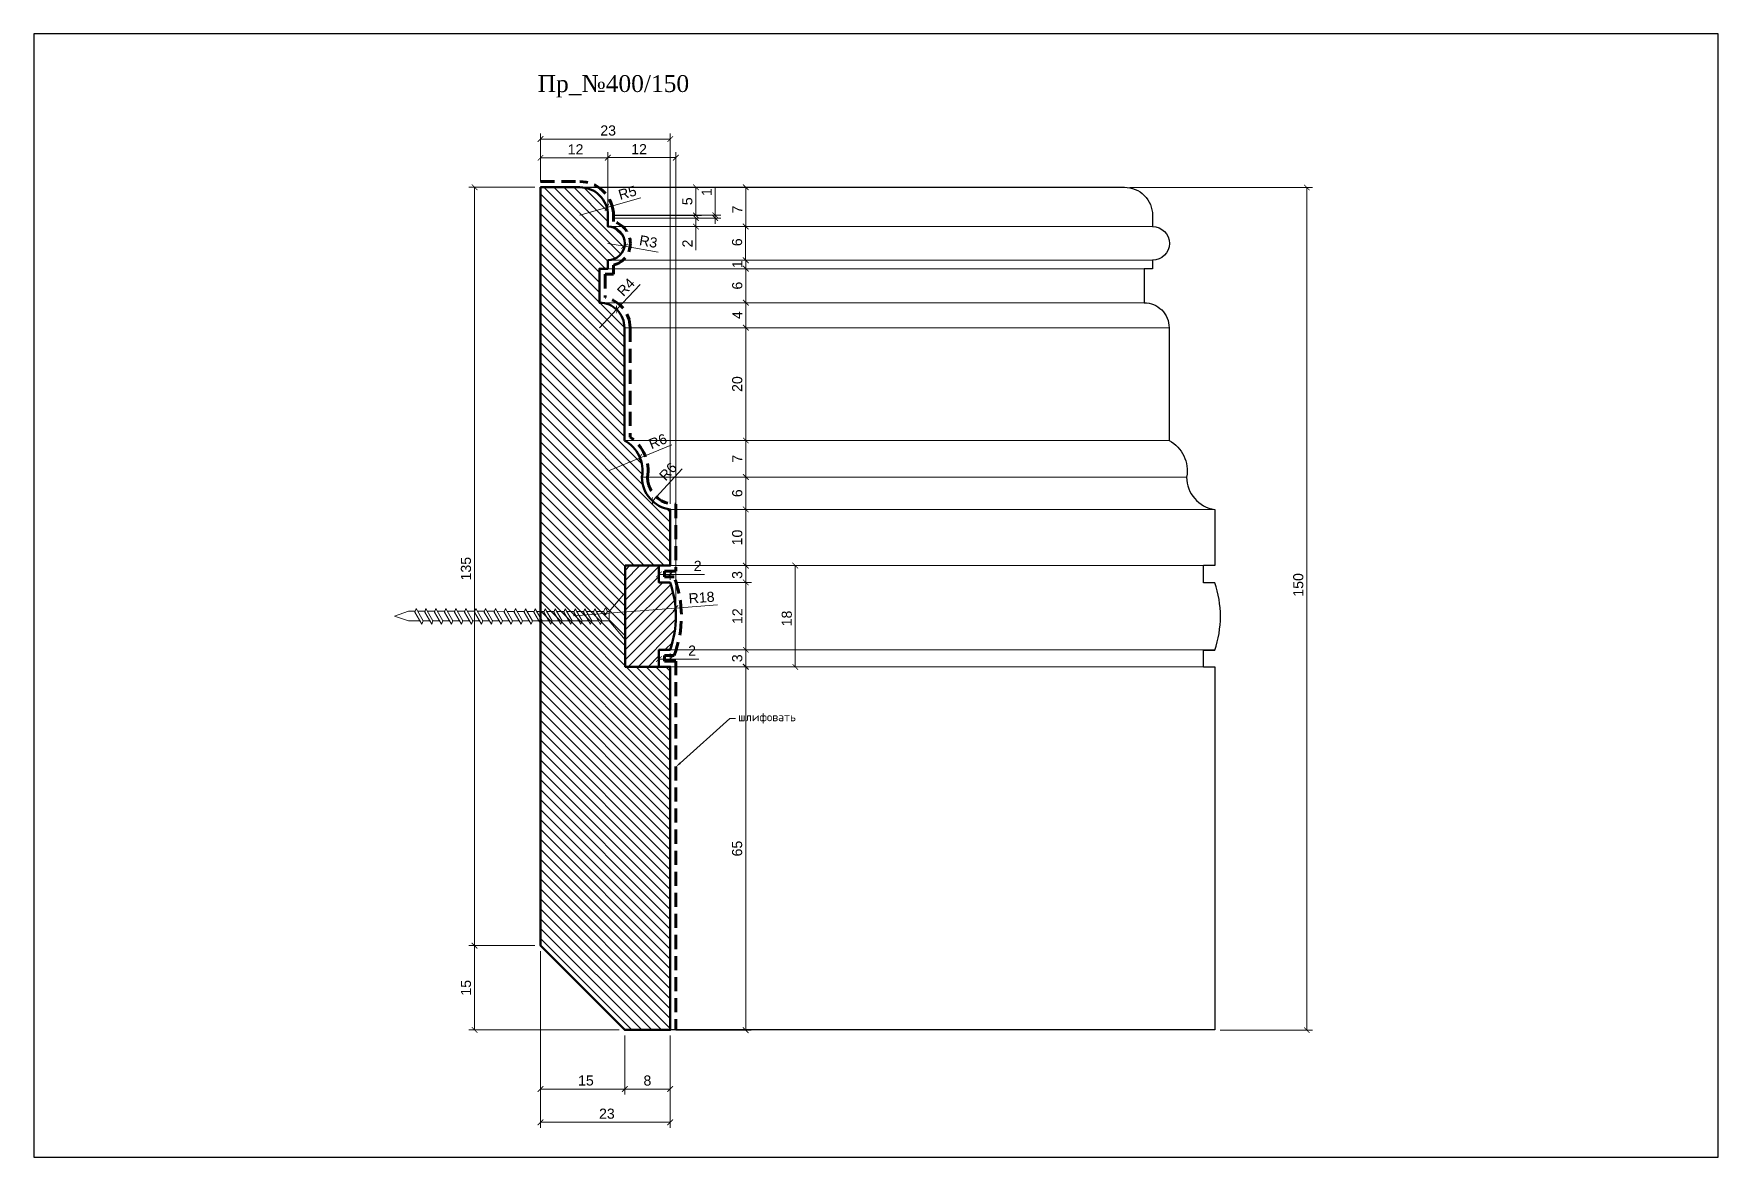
# Model space of a CAD drawing. Header units: inches. Extents: x 227 to 527, y 5081 to 5281.
import ezdxf
from ezdxf import colors
from ezdxf.entities.mleader import LeaderData, LeaderLine
from ezdxf.math import Vec2, Vec3

# ---------------------------------------------------------------- set-up
doc = ezdxf.new("R2010")
doc.units = ezdxf.units.IN
doc.header["$MEASUREMENT"] = 0
doc.linetypes.add('HIDDEN', pattern=[0.375, 0.25, -0.125])
doc.layers.add('Ferramenta', color=252, linetype='Continuous')
doc.layers.add('размеры в модели', color=7, linetype='Continuous')
doc.layers.add('Outside panel', color=7, linetype='Continuous', lineweight=18, true_color=0x7f5e57)
for name, color, linetype, lineweight in [('линия 15', 7, 'Continuous', 15), ('линия 50', 1, 'Continuous', 140), ('служебный слой РАЗМЕРЫ', 7, 'Continuous', 9)]:
    doc.layers.add(name, color=color, linetype=linetype, lineweight=lineweight)
doc.styles.add('ELECT', font='times.ttf')
doc.styles.get("Standard").update_dxf_attribs({"font": 'arial.ttf'})
doc.styles.add('ЕСКД профили текст', font='isocpeur.ttf')
doc.dimstyles.new('M_1', dxfattribs={"dimtxt": 1.8, "dimasz": 1, "dimexe": 1, "dimexo": 1, "dimgap": 0.6, "dimtad": 1, "dimdec": 0, "dimdsep": 46, "dimtxsty": 'Standard', "dimblk": 'ARCHTICK', "dimcen": -5, "dimclrd": 7, "dimclre": 7, "dimclrt": 7, "dimadec": 0, "dimazin": 0, "dimtfac": 1, "dimtdec": 0, "dimtmove": 0, "dimatfit": 3, "dimfxl": 1, "dimtolj": 1, "dimtzin": 0, "dimlwd": 5, "dimlwe": 5, "dimarcsym": 0})

msp = doc.modelspace()

# ---------------------------------------------------------------- texts
at = {"color": 7, "ltscale": 1000, "style": 'ELECT'}
msp.add_text('Пр_№400/150', height=3, dxfattribs=at).set_placement((317.23, 5270.85))

# ---------------------------------------------------------------- blocks, each defined once
blk = doc.blocks.new('_ArchTick')
at = {"color": 0, "linetype": 'ByBlock', "const_width": 0.15}
blk.add_lwpolyline([(-0.5, -0.5), (0.5, 0.5)], dxfattribs=at)
blk = doc.blocks.new('*D36')
at = {"layer": 'Defpoints', "color": 0, "ltscale": 1000, "transparency": 16777216}
for p in [(341.84, 5259.17), (329.74, 5246.9), (341.84, 5177.55)]:
    blk.add_point(p, dxfattribs=at)
at = {"layer": 'линия 15', "color": 7, "lineweight": 5, "ltscale": 1000, "transparency": 16777216}
for p, q in [((329.74, 5247.9), (329.74, 5260.17)), ((329.74, 5259.17), (341.84, 5259.17)), ((341.84, 5178.55), (341.84, 5260.17))]:
    blk.add_line(p, q, dxfattribs=at)
at = {"layer": 'линия 15', "color": 7, "lineweight": 5, "ltscale": 1000, "transparency": 16777216, "rotation": 180}
blk.add_blockref('_ArchTick', (329.74, 5259.17), dxfattribs=at)
at = {"layer": 'линия 15', "color": 7, "lineweight": 5, "ltscale": 1000, "transparency": 16777216}
blk.add_blockref('_ArchTick', (341.84, 5259.17), dxfattribs=at)
at = {"layer": 'линия 15', "color": 7, "ltscale": 1000, "transparency": 16777216, "insert": (335.29, 5260.67), "char_height": 1.8, "attachment_point": 5}
blk.add_mtext('\\A1;12', dxfattribs=at)
blk = doc.blocks.new('*D35')
at = {"layer": 'Defpoints', "color": 0, "ltscale": 1000, "transparency": 16777216}
for p in [(340.84, 5262.47), (317.74, 5253.9), (340.84, 5196.55)]:
    blk.add_point(p, dxfattribs=at)
at = {"layer": 'линия 15', "color": 7, "lineweight": 5, "ltscale": 1000, "transparency": 16777216}
for p, q in [((317.74, 5254.9), (317.74, 5263.47)), ((317.74, 5262.47), (340.84, 5262.47)), ((340.84, 5197.55), (340.84, 5263.47))]:
    blk.add_line(p, q, dxfattribs=at)
at = {"layer": 'линия 15', "color": 7, "lineweight": 5, "ltscale": 1000, "transparency": 16777216, "rotation": 180}
blk.add_blockref('_ArchTick', (317.74, 5262.47), dxfattribs=at)
at = {"layer": 'линия 15', "color": 7, "lineweight": 5, "ltscale": 1000, "transparency": 16777216}
blk.add_blockref('_ArchTick', (340.84, 5262.47), dxfattribs=at)
at = {"layer": 'линия 15', "color": 7, "ltscale": 1000, "transparency": 16777216, "insert": (329.79, 5263.99), "char_height": 1.8, "attachment_point": 5}
blk.add_mtext('\\A1;23', dxfattribs=at)
blk = doc.blocks.new('*D34')
at = {"layer": 'Defpoints', "color": 0, "ltscale": 1000, "transparency": 16777216}
for p in [(329.74, 5259.14), (317.74, 5253.9), (329.74, 5246.9)]:
    blk.add_point(p, dxfattribs=at)
at = {"layer": 'размеры в модели', "color": 7, "lineweight": 5, "ltscale": 1000, "transparency": 16777216}
for p, q in [((317.74, 5254.9), (317.74, 5260.14)), ((317.74, 5259.14), (329.74, 5259.14)), ((329.74, 5247.9), (329.74, 5260.14))]:
    blk.add_line(p, q, dxfattribs=at)
at = {"layer": 'размеры в модели', "color": 7, "lineweight": 5, "ltscale": 1000, "transparency": 16777216, "rotation": 180}
blk.add_blockref('_ArchTick', (317.74, 5259.14), dxfattribs=at)
at = {"layer": 'размеры в модели', "color": 7, "lineweight": 5, "ltscale": 1000, "transparency": 16777216}
blk.add_blockref('_ArchTick', (329.74, 5259.14), dxfattribs=at)
at = {"layer": 'размеры в модели', "color": 7, "ltscale": 1000, "transparency": 16777216, "insert": (323.98, 5260.65), "char_height": 1.8, "attachment_point": 5}
blk.add_mtext('\\A1;12', dxfattribs=at)
blk = doc.blocks.new('*D33')
at = {"layer": 'Defpoints', "color": 0, "ltscale": 1000, "transparency": 16777216}
for p in [(340.82, 5171.55), (340.84, 5168.55), (354.3, 5168.55)]:
    blk.add_point(p, dxfattribs=at)
at = {"layer": 'размеры в модели', "color": 7, "lineweight": 5, "ltscale": 1000, "transparency": 16777216}
for p, q in [((341.82, 5171.55), (355.3, 5171.55)), ((354.3, 5171.55), (354.3, 5168.55)), ((341.84, 5168.55), (355.3, 5168.55))]:
    blk.add_line(p, q, dxfattribs=at)
for p, rotation in [((354.3, 5171.55), 90), ((354.3, 5168.55), 270)]:
    blk.add_blockref('_ArchTick', p, dxfattribs=dict(at, rotation=rotation))
at = {"layer": 'размеры в модели', "color": 7, "ltscale": 1000, "transparency": 16777216, "insert": (352.78, 5170.05), "char_height": 1.8, "attachment_point": 5, "rotation": 90}
blk.add_mtext('\\A1;3', dxfattribs=at)
blk = doc.blocks.new('*D32')
at = {"layer": 'Defpoints', "color": 0, "ltscale": 1000, "transparency": 16777216}
for p in [(340.82, 5183.55), (340.82, 5171.55), (354.3, 5171.55)]:
    blk.add_point(p, dxfattribs=at)
at = {"layer": 'размеры в модели', "color": 7, "lineweight": 5, "ltscale": 1000, "transparency": 16777216}
for p, q in [((341.82, 5183.55), (355.3, 5183.55)), ((354.3, 5183.55), (354.3, 5171.55)), ((341.82, 5171.55), (355.3, 5171.55))]:
    blk.add_line(p, q, dxfattribs=at)
for p, rotation in [((354.3, 5183.55), 90), ((354.3, 5171.55), 270)]:
    blk.add_blockref('_ArchTick', p, dxfattribs=dict(at, rotation=rotation))
at = {"layer": 'размеры в модели', "color": 7, "ltscale": 1000, "transparency": 16777216, "insert": (352.8, 5177.55), "char_height": 1.8, "attachment_point": 5, "rotation": 90}
blk.add_mtext('\\A1;12', dxfattribs=at)
blk = doc.blocks.new('*D31')
at = {"layer": 'Defpoints', "color": 0, "ltscale": 1000, "transparency": 16777216}
for p in [(340.82, 5186.55), (340.82, 5183.55), (354.3, 5183.55)]:
    blk.add_point(p, dxfattribs=at)
at = {"layer": 'размеры в модели', "color": 7, "lineweight": 5, "ltscale": 1000, "transparency": 16777216}
for p, q in [((341.82, 5186.55), (355.3, 5186.55)), ((354.3, 5186.55), (354.3, 5183.55)), ((341.82, 5183.55), (355.3, 5183.55))]:
    blk.add_line(p, q, dxfattribs=at)
for p, rotation in [((354.3, 5186.55), 90), ((354.3, 5183.55), 270)]:
    blk.add_blockref('_ArchTick', p, dxfattribs=dict(at, rotation=rotation))
at = {"layer": 'размеры в модели', "color": 7, "ltscale": 1000, "transparency": 16777216, "insert": (352.78, 5184.88), "char_height": 1.8, "attachment_point": 5, "rotation": 90}
blk.add_mtext('\\A1;3', dxfattribs=at)
blk = doc.blocks.new('*D30')
at = {"layer": 'Defpoints', "color": 0, "ltscale": 1000, "transparency": 16777216}
for p in [(341.63, 5202.31), (337.67, 5198.04)]:
    blk.add_point(p, dxfattribs=at)
at = {"layer": 'размеры в модели', "color": 7, "lineweight": 5, "ltscale": 1000, "transparency": 16777216}
blk.add_line((342.97, 5203.75), (337.67, 5198.04), dxfattribs=at)
at = {"layer": 'размеры в модели', "color": 7, "lineweight": 5, "ltscale": 1000, "transparency": 16777216, "rotation": 227.1087796046342}
blk.add_blockref('_ArchTick', (337.67, 5198.04), dxfattribs=at)
at = {"layer": 'размеры в модели', "color": 7, "ltscale": 1000, "transparency": 16777216, "insert": (340.46, 5203.28), "char_height": 1.8, "attachment_point": 5, "rotation": 47.1088}
blk.add_mtext('\\A1;R6', dxfattribs=at)
blk = doc.blocks.new('*D29')
at = {"layer": 'Defpoints', "color": 0, "ltscale": 1000, "transparency": 16777216}
for p in [(335.46, 5205.74), (329.82, 5203.44)]:
    blk.add_point(p, dxfattribs=at)
at = {"layer": 'размеры в модели', "color": 7, "lineweight": 5, "ltscale": 1000, "transparency": 16777216}
for p in [(341.11, 5208.04), (329.82, 5203.44)]:
    blk.add_line(p, (335.46, 5205.74), dxfattribs=at)
at = {"layer": 'размеры в модели', "color": 7, "lineweight": 5, "ltscale": 1000, "transparency": 16777216, "rotation": 202.1672104804334}
blk.add_blockref('_ArchTick', (335.46, 5205.74), dxfattribs=at)
at = {"layer": 'размеры в модели', "color": 7, "ltscale": 1000, "transparency": 16777216, "insert": (338.64, 5208.67), "char_height": 1.8, "attachment_point": 5, "rotation": 22.1672}
blk.add_mtext('\\A1;R6', dxfattribs=at)
blk = doc.blocks.new('*D28')
at = {"layer": 'Defpoints', "color": 0, "ltscale": 1000, "transparency": 16777216}
for p in [(331.29, 5232.14), (328.24, 5228.9)]:
    blk.add_point(p, dxfattribs=at)
at = {"layer": 'размеры в модели', "color": 7, "lineweight": 5, "ltscale": 1000, "transparency": 16777216}
for p in [(335.46, 5236.58), (328.24, 5228.9)]:
    blk.add_line(p, (331.29, 5232.14), dxfattribs=at)
at = {"layer": 'размеры в модели', "color": 7, "lineweight": 5, "ltscale": 1000, "transparency": 16777216, "rotation": 226.7814663778282}
blk.add_blockref('_ArchTick', (331.29, 5232.14), dxfattribs=at)
at = {"layer": 'размеры в модели', "color": 7, "ltscale": 1000, "transparency": 16777216, "insert": (332.96, 5236.12), "char_height": 1.8, "attachment_point": 5, "rotation": 46.7815}
blk.add_mtext('\\A1;R4', dxfattribs=at)
blk = doc.blocks.new('*D27')
at = {"layer": 'Defpoints', "color": 0, "ltscale": 1000, "transparency": 16777216}
for p in [(329.74, 5243.9), (332.7, 5243.4)]:
    blk.add_point(p, dxfattribs=at)
at = {"layer": 'размеры в модели', "color": 7, "lineweight": 5, "ltscale": 1000, "transparency": 16777216}
for p in [(329.74, 5243.9), (338.71, 5242.37)]:
    blk.add_line(p, (332.7, 5243.4), dxfattribs=at)
at = {"layer": 'размеры в модели', "color": 7, "lineweight": 5, "ltscale": 1000, "transparency": 16777216, "rotation": 170.3665576563996}
blk.add_blockref('_ArchTick', (332.7, 5243.4), dxfattribs=at)
at = {"layer": 'размеры в модели', "color": 7, "ltscale": 1000, "transparency": 16777216, "insert": (336.95, 5244.22), "char_height": 1.8, "attachment_point": 5, "rotation": 350.3666}
blk.add_mtext('\\A1;R3', dxfattribs=at)
blk = doc.blocks.new('*D26')
at = {"layer": 'Defpoints', "color": 0, "ltscale": 1000, "transparency": 16777216}
for p in [(329.55, 5250.28), (324.74, 5248.9)]:
    blk.add_point(p, dxfattribs=at)
at = {"layer": 'размеры в модели', "color": 7, "lineweight": 5, "ltscale": 1000, "transparency": 16777216}
for p in [(324.74, 5248.9), (335.62, 5252.02)]:
    blk.add_line(p, (329.55, 5250.28), dxfattribs=at)
at = {"layer": 'размеры в модели', "color": 7, "lineweight": 5, "ltscale": 1000, "transparency": 16777216, "rotation": 196.0156745803956}
blk.add_blockref('_ArchTick', (329.55, 5250.28), dxfattribs=at)
at = {"layer": 'размеры в модели', "color": 7, "ltscale": 1000, "transparency": 16777216, "insert": (333.22, 5252.91), "char_height": 1.8, "attachment_point": 5, "rotation": 16.0157}
blk.add_mtext('\\A1;R5', dxfattribs=at)
blk = doc.blocks.new('*D25')
at = {"layer": 'Defpoints', "color": 0, "ltscale": 1000, "transparency": 16777216}
for p in [(340.84, 5168.5), (340.82, 5103.86), (354.28, 5103.86)]:
    blk.add_point(p, dxfattribs=at)
at = {"layer": 'размеры в модели', "color": 7, "lineweight": 5, "ltscale": 1000, "transparency": 16777216}
for p, q in [((341.84, 5168.5), (355.28, 5168.5)), ((354.28, 5168.5), (354.28, 5103.86)), ((341.82, 5103.86), (355.28, 5103.86))]:
    blk.add_line(p, q, dxfattribs=at)
for p, rotation in [((354.28, 5168.5), 90), ((354.28, 5103.86), 270)]:
    blk.add_blockref('_ArchTick', p, dxfattribs=dict(at, rotation=rotation))
at = {"layer": 'размеры в модели', "color": 7, "ltscale": 1000, "transparency": 16777216, "insert": (352.76, 5136.18), "char_height": 1.8, "attachment_point": 5, "rotation": 90}
blk.add_mtext('\\A1;65', dxfattribs=at)
blk = doc.blocks.new('*D24')
at = {"layer": 'Defpoints', "color": 0, "ltscale": 1000, "transparency": 16777216}
for p in [(340.84, 5186.55, 0), (340.84, 5168.5), (363.12, 5168.5)]:
    blk.add_point(p, dxfattribs=at)
at = {"layer": 'размеры в модели', "color": 7, "lineweight": 5, "ltscale": 1000, "transparency": 16777216}
for p, q in [((341.84, 5186.55), (364.12, 5186.55)), ((363.12, 5186.55), (363.12, 5168.5)), ((341.84, 5168.5), (364.12, 5168.5))]:
    blk.add_line(p, q, dxfattribs=at)
for p, rotation in [((363.12, 5186.55), 90), ((363.12, 5168.5), 270)]:
    blk.add_blockref('_ArchTick', p, dxfattribs=dict(at, rotation=rotation))
at = {"layer": 'размеры в модели', "color": 7, "ltscale": 1000, "transparency": 16777216, "insert": (361.6, 5177.14), "char_height": 1.8, "attachment_point": 5, "rotation": 90}
blk.add_mtext('\\A1;18', dxfattribs=at)
blk = doc.blocks.new('*D23')
at = {"layer": 'Defpoints', "color": 0, "ltscale": 1000, "transparency": 16777216}
for p in [(341.8, 5178.98), (323.61, 5177.6)]:
    blk.add_point(p, dxfattribs=at)
at = {"layer": 'размеры в модели', "color": 7, "lineweight": 5, "ltscale": 1000, "transparency": 16777216}
for p in [(323.61, 5177.6), (349.28, 5179.55)]:
    blk.add_line(p, (341.8, 5178.98), dxfattribs=at)
at = {"layer": 'размеры в модели', "color": 7, "lineweight": 5, "ltscale": 1000, "transparency": 16777216, "rotation": 184.3472440715631}
blk.add_blockref('_ArchTick', (341.8, 5178.98), dxfattribs=at)
at = {"layer": 'размеры в модели', "color": 7, "ltscale": 1000, "transparency": 16777216, "insert": (346.42, 5180.85), "char_height": 1.8, "attachment_point": 5, "rotation": 4.3472}
blk.add_mtext('\\A1;R18', dxfattribs=at)
blk = doc.blocks.new('*D22')
at = {"layer": 'Defpoints', "color": 0, "ltscale": 1000, "transparency": 16777216}
for p in [(340.84, 5169.92), (338.83, 5168.6), (340.84, 5168.6)]:
    blk.add_point(p, dxfattribs=at)
at = {"layer": 'размеры в модели', "color": 7, "lineweight": 5, "ltscale": 1000, "transparency": 16777216}
for p, q in [((338.83, 5169.6), (338.83, 5170.92)), ((338.83, 5169.92), (340.84, 5169.92)), ((340.84, 5169.6), (340.84, 5170.92)), ((340.84, 5169.92), (345.93, 5169.92))]:
    blk.add_line(p, q, dxfattribs=at)
at = {"layer": 'размеры в модели', "color": 7, "lineweight": 5, "ltscale": 1000, "transparency": 16777216, "rotation": 180}
blk.add_blockref('_ArchTick', (338.83, 5169.92), dxfattribs=at)
at = {"layer": 'размеры в модели', "color": 7, "lineweight": 5, "ltscale": 1000, "transparency": 16777216}
blk.add_blockref('_ArchTick', (340.84, 5169.92), dxfattribs=at)
at = {"layer": 'размеры в модели', "color": 7, "ltscale": 1000, "transparency": 16777216, "insert": (344.73, 5171.42), "char_height": 1.8, "attachment_point": 5}
blk.add_mtext('\\A1;2', dxfattribs=at)
blk = doc.blocks.new('*D21')
at = {"layer": 'Defpoints', "color": 0, "ltscale": 1000, "transparency": 16777216}
for p in [(338.83, 5186.6), (340.84, 5186.6), (340.84, 5184.99)]:
    blk.add_point(p, dxfattribs=at)
at = {"layer": 'размеры в модели', "color": 7, "lineweight": 5, "ltscale": 1000, "transparency": 16777216}
for p, q in [((338.83, 5185.6), (338.83, 5183.99)), ((338.83, 5184.99), (340.84, 5184.99)), ((340.84, 5185.6), (340.84, 5183.99)), ((340.84, 5184.99), (346.93, 5184.99))]:
    blk.add_line(p, q, dxfattribs=at)
at = {"layer": 'размеры в модели', "color": 7, "lineweight": 5, "ltscale": 1000, "transparency": 16777216, "rotation": 180}
blk.add_blockref('_ArchTick', (338.83, 5184.99), dxfattribs=at)
at = {"layer": 'размеры в модели', "color": 7, "lineweight": 5, "ltscale": 1000, "transparency": 16777216}
blk.add_blockref('_ArchTick', (340.84, 5184.99), dxfattribs=at)
at = {"layer": 'размеры в модели', "color": 7, "ltscale": 1000, "transparency": 16777216, "insert": (345.73, 5186.5), "char_height": 1.8, "attachment_point": 5}
blk.add_mtext('\\A1;2', dxfattribs=at)
blk = doc.blocks.new('*D20')
at = {"layer": 'Defpoints', "color": 0, "ltscale": 1000, "transparency": 16777216}
for p in [(329.74, 5248.4), (345.41, 5248.4), (329.74, 5246.9)]:
    blk.add_point(p, dxfattribs=at)
at = {"layer": 'размеры в модели', "color": 7, "lineweight": 5, "ltscale": 1000, "transparency": 16777216}
for p, q in [((330.74, 5248.4), (346.41, 5248.4)), ((345.41, 5248.4), (345.41, 5246.9)), ((330.74, 5246.9), (346.41, 5246.9)), ((345.41, 5246.9), (345.41, 5242.69))]:
    blk.add_line(p, q, dxfattribs=at)
for p, rotation in [((345.41, 5248.4), 90), ((345.41, 5246.9), 270)]:
    blk.add_blockref('_ArchTick', p, dxfattribs=dict(at, rotation=rotation))
at = {"layer": 'размеры в модели', "color": 7, "ltscale": 1000, "transparency": 16777216, "insert": (343.91, 5243.88), "char_height": 1.8, "attachment_point": 5, "rotation": 90}
blk.add_mtext('\\A1;2', dxfattribs=at)
blk = doc.blocks.new('*D19')
at = {"layer": 'Defpoints', "color": 0, "ltscale": 1000, "transparency": 16777216}
for p in [(329.74, 5248.9), (329.74, 5248.4), (348.86, 5248.9)]:
    blk.add_point(p, dxfattribs=at)
at = {"layer": 'размеры в модели', "color": 7, "lineweight": 5, "ltscale": 1000, "transparency": 16777216}
for p, q in [((348.86, 5248.9), (348.86, 5253.96)), ((330.74, 5248.9), (349.86, 5248.9)), ((330.74, 5248.4), (349.86, 5248.4)), ((348.86, 5248.4), (348.86, 5248.9)), ((348.86, 5248.4), (348.86, 5247.4))]:
    blk.add_line(p, q, dxfattribs=at)
for p, rotation in [((348.86, 5248.9), 270), ((348.86, 5248.4), 90)]:
    blk.add_blockref('_ArchTick', p, dxfattribs=dict(at, rotation=rotation))
at = {"layer": 'размеры в модели', "color": 7, "ltscale": 1000, "transparency": 16777216, "insert": (347.35, 5253.03), "char_height": 1.8, "attachment_point": 5, "rotation": 90}
blk.add_mtext('\\A1;1', dxfattribs=at)
blk = doc.blocks.new('*D18')
at = {"layer": 'Defpoints', "color": 0, "ltscale": 1000, "transparency": 16777216}
for p in [(329.74, 5253.9), (345.42, 5253.9), (329.71, 5248.89)]:
    blk.add_point(p, dxfattribs=at)
at = {"layer": 'размеры в модели', "color": 7, "lineweight": 5, "ltscale": 1000, "transparency": 16777216}
for p, q in [((330.74, 5253.9), (346.42, 5253.9)), ((345.42, 5248.89), (345.42, 5253.9)), ((330.71, 5248.89), (346.42, 5248.89))]:
    blk.add_line(p, q, dxfattribs=at)
for p, rotation in [((345.42, 5253.9), 90), ((345.42, 5248.89), 270)]:
    blk.add_blockref('_ArchTick', p, dxfattribs=dict(at, rotation=rotation))
at = {"layer": 'размеры в модели', "color": 7, "ltscale": 1000, "transparency": 16777216, "insert": (343.9, 5251.4), "char_height": 1.8, "attachment_point": 5, "rotation": 90}
blk.add_mtext('\\A1;5', dxfattribs=at)
blk = doc.blocks.new('*D17')
at = {"layer": 'Defpoints', "color": 0, "ltscale": 1000, "transparency": 16777216}
for p in [(334.66, 5246.9), (334.66, 5240.9), (354.27, 5240.9)]:
    blk.add_point(p, dxfattribs=at)
at = {"layer": 'размеры в модели', "color": 7, "lineweight": 5, "ltscale": 1000, "transparency": 16777216}
for p, q in [((335.66, 5246.9), (355.27, 5246.9)), ((354.27, 5246.9), (354.27, 5240.9)), ((335.66, 5240.9), (355.27, 5240.9))]:
    blk.add_line(p, q, dxfattribs=at)
for p, rotation in [((354.27, 5246.9), 90), ((354.27, 5240.9), 270)]:
    blk.add_blockref('_ArchTick', p, dxfattribs=dict(at, rotation=rotation))
at = {"layer": 'размеры в модели', "color": 7, "ltscale": 1000, "transparency": 16777216, "insert": (352.75, 5244.1), "char_height": 1.8, "attachment_point": 5, "rotation": 90}
blk.add_mtext('\\A1;6', dxfattribs=at)
blk = doc.blocks.new('*D16')
at = {"layer": 'Defpoints', "color": 0, "ltscale": 1000, "transparency": 16777216}
for p in [(345.75, 5196.55), (340.84, 5186.55), (354.3, 5186.55)]:
    blk.add_point(p, dxfattribs=at)
at = {"layer": 'размеры в модели', "color": 7, "lineweight": 5, "ltscale": 1000, "transparency": 16777216}
for p, q in [((346.75, 5196.55), (355.3, 5196.55)), ((354.3, 5196.55), (354.3, 5186.55)), ((341.84, 5186.55), (355.3, 5186.55))]:
    blk.add_line(p, q, dxfattribs=at)
for p, rotation in [((354.3, 5196.55), 90), ((354.3, 5186.55), 270)]:
    blk.add_blockref('_ArchTick', p, dxfattribs=dict(at, rotation=rotation))
at = {"layer": 'размеры в модели', "color": 7, "ltscale": 1000, "transparency": 16777216, "insert": (352.78, 5191.55), "char_height": 1.8, "attachment_point": 5, "rotation": 90}
blk.add_mtext('\\A1;10', dxfattribs=at)
blk = doc.blocks.new('*D15')
at = {"layer": 'Defpoints', "color": 0, "ltscale": 1000, "transparency": 16777216}
for p in [(340.72, 5202.31), (345.75, 5196.55), (354.3, 5196.55)]:
    blk.add_point(p, dxfattribs=at)
at = {"layer": 'размеры в модели', "color": 7, "lineweight": 5, "ltscale": 1000, "transparency": 16777216}
for p, q in [((341.72, 5202.31), (355.3, 5202.31)), ((354.3, 5202.31), (354.3, 5196.55)), ((346.75, 5196.55), (355.3, 5196.55))]:
    blk.add_line(p, q, dxfattribs=at)
for p, rotation in [((354.3, 5202.31), 90), ((354.3, 5196.55), 270)]:
    blk.add_blockref('_ArchTick', p, dxfattribs=dict(at, rotation=rotation))
at = {"layer": 'размеры в модели', "color": 7, "ltscale": 1000, "transparency": 16777216, "insert": (352.78, 5199.43), "char_height": 1.8, "attachment_point": 5, "rotation": 90}
blk.add_mtext('\\A1;6', dxfattribs=at)
blk = doc.blocks.new('*D14')
at = {"layer": 'Defpoints', "color": 0, "ltscale": 1000, "transparency": 16777216}
for p in [(337.6, 5208.82), (340.72, 5202.31), (354.3, 5202.31)]:
    blk.add_point(p, dxfattribs=at)
at = {"layer": 'размеры в модели', "color": 7, "lineweight": 5, "ltscale": 1000, "transparency": 16777216}
for p, q in [((338.6, 5208.82), (355.3, 5208.82)), ((354.3, 5208.82), (354.3, 5202.31)), ((341.72, 5202.31), (355.3, 5202.31))]:
    blk.add_line(p, q, dxfattribs=at)
for p, rotation in [((354.3, 5208.82), 90), ((354.3, 5202.31), 270)]:
    blk.add_blockref('_ArchTick', p, dxfattribs=dict(at, rotation=rotation))
at = {"layer": 'размеры в модели', "color": 7, "ltscale": 1000, "transparency": 16777216, "insert": (352.8, 5205.57), "char_height": 1.8, "attachment_point": 5, "rotation": 90}
blk.add_mtext('\\A1;7', dxfattribs=at)
blk = doc.blocks.new('*D13')
at = {"layer": 'Defpoints', "color": 0, "ltscale": 1000, "transparency": 16777216}
for p in [(337.6, 5228.9), (337.6, 5208.82), (354.3, 5208.82)]:
    blk.add_point(p, dxfattribs=at)
at = {"layer": 'размеры в модели', "color": 7, "lineweight": 5, "ltscale": 1000, "transparency": 16777216}
for p, q in [((338.6, 5228.9), (355.3, 5228.9)), ((354.3, 5228.9), (354.3, 5208.82)), ((338.6, 5208.82), (355.3, 5208.82))]:
    blk.add_line(p, q, dxfattribs=at)
for p, rotation in [((354.3, 5228.9), 90), ((354.3, 5208.82), 270)]:
    blk.add_blockref('_ArchTick', p, dxfattribs=dict(at, rotation=rotation))
at = {"layer": 'размеры в модели', "color": 7, "ltscale": 1000, "transparency": 16777216, "insert": (352.78, 5218.86), "char_height": 1.8, "attachment_point": 5, "rotation": 90}
blk.add_mtext('\\A1;20', dxfattribs=at)
blk = doc.blocks.new('*D12')
at = {"layer": 'Defpoints', "color": 0, "ltscale": 1000, "transparency": 16777216}
for p in [(333.16, 5233.35), (337.6, 5228.9), (354.3, 5228.9)]:
    blk.add_point(p, dxfattribs=at)
at = {"layer": 'размеры в модели', "color": 7, "lineweight": 5, "ltscale": 1000, "transparency": 16777216}
for p, q in [((334.16, 5233.35), (355.3, 5233.35)), ((354.3, 5233.35), (354.3, 5228.9)), ((338.6, 5228.9), (355.3, 5228.9))]:
    blk.add_line(p, q, dxfattribs=at)
for p, rotation in [((354.3, 5233.35), 90), ((354.3, 5228.9), 270)]:
    blk.add_blockref('_ArchTick', p, dxfattribs=dict(at, rotation=rotation))
at = {"layer": 'размеры в модели', "color": 7, "ltscale": 1000, "transparency": 16777216, "insert": (352.8, 5231.13), "char_height": 1.8, "attachment_point": 5, "rotation": 90}
blk.add_mtext('\\A1;4', dxfattribs=at)
blk = doc.blocks.new('*D11')
at = {"layer": 'Defpoints', "color": 0, "ltscale": 1000, "transparency": 16777216}
for p in [(334.66, 5239.4), (333.16, 5233.35), (354.3, 5233.35)]:
    blk.add_point(p, dxfattribs=at)
at = {"layer": 'размеры в модели', "color": 7, "lineweight": 5, "ltscale": 1000, "transparency": 16777216}
for p, q in [((335.66, 5239.4), (355.3, 5239.4)), ((354.3, 5239.4), (354.3, 5233.35)), ((334.16, 5233.35), (355.3, 5233.35))]:
    blk.add_line(p, q, dxfattribs=at)
for p, rotation in [((354.3, 5239.4), 90), ((354.3, 5233.35), 270)]:
    blk.add_blockref('_ArchTick', p, dxfattribs=dict(at, rotation=rotation))
at = {"layer": 'размеры в модели', "color": 7, "ltscale": 1000, "transparency": 16777216, "insert": (352.78, 5236.38), "char_height": 1.8, "attachment_point": 5, "rotation": 90}
blk.add_mtext('\\A1;6', dxfattribs=at)
blk = doc.blocks.new('*D10')
at = {"layer": 'Defpoints', "color": 0, "ltscale": 1000, "transparency": 16777216}
for p in [(334.66, 5240.9), (334.66, 5239.4), (354.3, 5239.4)]:
    blk.add_point(p, dxfattribs=at)
at = {"layer": 'размеры в модели', "color": 7, "lineweight": 5, "ltscale": 1000, "transparency": 16777216}
for p, q in [((335.66, 5240.9), (355.3, 5240.9)), ((335.66, 5239.4), (355.3, 5239.4)), ((354.3, 5240.9), (354.3, 5239.4))]:
    blk.add_line(p, q, dxfattribs=at)
for p, rotation in [((354.3, 5240.9), 90), ((354.3, 5239.4), 270)]:
    blk.add_blockref('_ArchTick', p, dxfattribs=dict(at, rotation=rotation))
at = {"layer": 'размеры в модели', "color": 7, "ltscale": 1000, "transparency": 16777216, "insert": (352.79, 5240.21), "char_height": 1.8, "attachment_point": 5, "rotation": 90}
blk.add_mtext('\\A1;1', dxfattribs=at)
blk = doc.blocks.new('*D9')
at = {"layer": 'Defpoints', "color": 0, "ltscale": 1000, "transparency": 16777216}
for p in [(317.74, 5253.9), (354.3, 5253.9), (334.66, 5246.9)]:
    blk.add_point(p, dxfattribs=at)
at = {"layer": 'размеры в модели', "color": 7, "lineweight": 5, "ltscale": 1000, "transparency": 16777216}
for p, q in [((318.74, 5253.9), (355.3, 5253.9)), ((354.3, 5246.9), (354.3, 5253.9)), ((335.66, 5246.9), (355.3, 5246.9))]:
    blk.add_line(p, q, dxfattribs=at)
for p, rotation in [((354.3, 5253.9), 90), ((354.3, 5246.9), 270)]:
    blk.add_blockref('_ArchTick', p, dxfattribs=dict(at, rotation=rotation))
at = {"layer": 'размеры в модели', "color": 7, "ltscale": 1000, "transparency": 16777216, "insert": (352.8, 5249.93), "char_height": 1.8, "attachment_point": 5, "rotation": 90}
blk.add_mtext('\\A1;7', dxfattribs=at)
blk = doc.blocks.new('*D8')
at = {"layer": 'Defpoints', "color": 0, "ltscale": 1000, "transparency": 16777216}
for p in [(317.74, 5118.9, 0), (340.84, 5103.9, 0), (340.84, 5087.46)]:
    blk.add_point(p, dxfattribs=at)
at = {"layer": 'размеры в модели', "color": 7, "lineweight": 5, "ltscale": 1000, "transparency": 16777216}
for p, q in [((317.74, 5117.9), (317.74, 5086.46)), ((340.84, 5102.9), (340.84, 5086.46)), ((317.74, 5087.46), (340.84, 5087.46))]:
    blk.add_line(p, q, dxfattribs=at)
at = {"layer": 'размеры в модели', "color": 7, "lineweight": 5, "ltscale": 1000, "transparency": 16777216, "rotation": 180}
blk.add_blockref('_ArchTick', (317.74, 5087.46), dxfattribs=at)
at = {"layer": 'размеры в модели', "color": 7, "lineweight": 5, "ltscale": 1000, "transparency": 16777216}
blk.add_blockref('_ArchTick', (340.84, 5087.46), dxfattribs=at)
at = {"layer": 'размеры в модели', "color": 7, "ltscale": 1000, "transparency": 16777216, "insert": (329.56, 5088.98), "char_height": 1.8, "attachment_point": 5}
blk.add_mtext('\\A1;23', dxfattribs=at)
blk = doc.blocks.new('*D6')
at = {"layer": 'Defpoints', "color": 0, "ltscale": 1000, "transparency": 16777216}
for p in [(317.74, 5118.9, 0), (332.74, 5103.9), (332.74, 5093.38)]:
    blk.add_point(p, dxfattribs=at)
at = {"layer": 'размеры в модели', "color": 7, "lineweight": 5, "ltscale": 1000, "transparency": 16777216}
for p, q in [((317.74, 5117.9), (317.74, 5092.38)), ((332.74, 5102.9), (332.74, 5092.38)), ((317.74, 5093.38), (332.74, 5093.38))]:
    blk.add_line(p, q, dxfattribs=at)
at = {"layer": 'размеры в модели', "color": 7, "lineweight": 5, "ltscale": 1000, "transparency": 16777216, "rotation": 180}
blk.add_blockref('_ArchTick', (317.74, 5093.38), dxfattribs=at)
at = {"layer": 'размеры в модели', "color": 7, "lineweight": 5, "ltscale": 1000, "transparency": 16777216}
blk.add_blockref('_ArchTick', (332.74, 5093.38), dxfattribs=at)
at = {"layer": 'размеры в модели', "color": 7, "ltscale": 1000, "transparency": 16777216, "insert": (325.83, 5094.89), "char_height": 1.8, "attachment_point": 5}
blk.add_mtext('\\A1;15', dxfattribs=at)
blk = doc.blocks.new('*D5')
at = {"layer": 'Defpoints', "color": 0, "ltscale": 1000, "transparency": 16777216}
for p in [(317.74, 5118.9, 0), (305.99, 5103.9), (332.74, 5103.9)]:
    blk.add_point(p, dxfattribs=at)
at = {"layer": 'размеры в модели', "color": 7, "lineweight": 5, "ltscale": 1000, "transparency": 16777216}
for p, q in [((316.74, 5118.9), (304.99, 5118.9)), ((305.99, 5118.9), (305.99, 5103.9)), ((331.74, 5103.9), (304.99, 5103.9))]:
    blk.add_line(p, q, dxfattribs=at)
for p, rotation in [((305.99, 5118.9), 90), ((305.99, 5103.9), 270)]:
    blk.add_blockref('_ArchTick', p, dxfattribs=dict(at, rotation=rotation))
at = {"layer": 'размеры в модели', "color": 7, "ltscale": 1000, "transparency": 16777216, "insert": (304.47, 5111.4), "char_height": 1.8, "attachment_point": 5, "rotation": 90}
blk.add_mtext('\\A1;15', dxfattribs=at)
blk = doc.blocks.new('*D4')
at = {"layer": 'Defpoints', "color": 0, "ltscale": 1000, "transparency": 16777216}
for p in [(317.74, 5253.9), (305.99, 5118.9), (317.74, 5118.9, 0)]:
    blk.add_point(p, dxfattribs=at)
at = {"layer": 'размеры в модели', "color": 7, "lineweight": 5, "ltscale": 1000, "transparency": 16777216}
for p, q in [((316.74, 5253.9), (304.99, 5253.9)), ((305.99, 5253.9), (305.99, 5118.9)), ((316.74, 5118.9), (304.99, 5118.9))]:
    blk.add_line(p, q, dxfattribs=at)
for p, rotation in [((305.99, 5253.9), 90), ((305.99, 5118.9), 270)]:
    blk.add_blockref('_ArchTick', p, dxfattribs=dict(at, rotation=rotation))
at = {"layer": 'размеры в модели', "color": 7, "ltscale": 1000, "transparency": 16777216, "insert": (304.47, 5186), "char_height": 1.8, "attachment_point": 5, "rotation": 90}
blk.add_mtext('\\A1;135', dxfattribs=at)
blk = doc.blocks.new('*D3')
at = {"color": 7, "lineweight": 5, "ltscale": 1000, "transparency": 16777216}
for p, q in [((422.66, 5253.86), (455.21, 5253.86)), ((454.21, 5253.86), (454.21, 5103.86)), ((438.75, 5103.86), (455.21, 5103.86))]:
    blk.add_line(p, q, dxfattribs=at)
at = {"layer": 'Defpoints', "color": 0, "ltscale": 1000, "transparency": 16777216}
for p in [(421.66, 5253.86), (437.75, 5103.86), (454.21, 5103.86)]:
    blk.add_point(p, dxfattribs=at)
at = {"color": 7, "lineweight": 5, "ltscale": 1000, "transparency": 16777216}
for p, rotation in [((454.21, 5253.86), 90), ((454.21, 5103.86), 270)]:
    blk.add_blockref('_ArchTick', p, dxfattribs=dict(at, rotation=rotation))
at = {"color": 7, "ltscale": 1000, "transparency": 16777216, "insert": (452.69, 5183.11), "char_height": 1.8, "attachment_point": 5, "rotation": 90}
blk.add_mtext('\\A1;150', dxfattribs=at)
blk = doc.blocks.new('A$C62A60D15')
at = {"layer": 'Ferramenta', "color": 7, "lineweight": 5, "ltscale": 0.005}
for p, q in [((0, 0.696), (0.473, 0.139)), ((0, -0.696), (0, 0.696)), ((0.473, 0.139), (0.686, 0.139)), ((0.473, -0.139), (0.473, 0.139)), ((0.723, 0.241), (0.686, 0.139)), ((0.723, 0.241), (0.686, 0.139)), ((0.892, -0.219), (0.686, 0.139)), ((0.93, -0.117), (0.723, 0.241)), ((0.782, 0.139), (0.978, 0.139)), ((1.016, 0.24), (0.978, 0.139)), ((1.016, 0.24), (0.978, 0.139)), ((1.184, -0.219), (0.978, 0.139)), ((1.222, -0.117), (1.016, 0.24)), ((1.074, 0.138), (1.27, 0.138)), ((1.308, 0.24), (1.27, 0.138)), ((1.476, -0.219), (1.27, 0.138)), ((1.308, 0.24), (1.279, 0.163)), ((1.514, -0.118), (1.308, 0.24)), ((1.367, 0.138), (1.562, 0.138)), ((1.6, 0.24), (1.562, 0.138)), ((1.6, 0.24), (1.562, 0.138)), ((1.769, -0.22), (1.562, 0.138)), ((1.806, -0.118), (1.6, 0.24)), ((1.659, 0.138), (1.855, 0.138)), ((1.892, 0.24), (1.855, 0.138)), ((1.892, 0.24), (1.855, 0.138)), ((2.061, -0.22), (1.855, 0.138)), ((2.098, -0.118), (1.892, 0.24)), ((1.951, 0.138), (2.147, 0.138)), ((2.184, 0.24), (2.147, 0.138)), ((2.184, 0.24), (2.147, 0.138)), ((2.353, -0.22), (2.147, 0.138)), ((2.391, -0.118), (2.184, 0.24)), ((2.243, 0.138), (2.439, 0.138)), ((2.477, 0.239), (2.439, 0.138)), ((2.477, 0.239), (2.439, 0.138)), ((2.645, -0.22), (2.439, 0.138)), ((2.683, -0.118), (2.477, 0.239)), ((2.535, 0.138), (2.731, 0.137)), ((2.769, 0.239), (2.731, 0.137)), ((2.769, 0.239), (2.731, 0.137)), ((2.937, -0.22), (2.731, 0.137)), ((2.975, -0.119), (2.769, 0.239)), ((2.827, 0.137), (3.023, 0.137)), ((3.061, 0.239), (3.023, 0.137)), ((3.061, 0.239), (3.023, 0.137)), ((3.23, -0.221), (3.023, 0.137)), ((3.267, -0.119), (3.061, 0.239)), ((3.12, 0.137), (3.315, 0.137)), ((3.353, 0.239), (3.315, 0.137)), ((3.353, 0.239), (3.315, 0.137)), ((3.522, -0.221), (3.315, 0.137)), ((3.559, -0.119), (3.353, 0.239)), ((3.412, 0.137), (3.608, 0.137)), ((3.645, 0.239), (3.608, 0.137)), ((3.645, 0.239), (3.608, 0.137)), ((3.814, -0.221), (3.608, 0.137)), ((3.852, -0.119), (3.645, 0.239)), ((3.704, 0.137), (3.9, 0.137)), ((3.937, 0.238), (3.9, 0.137)), ((3.937, 0.238), (3.9, 0.137)), ((4.106, -0.221), (3.9, 0.137)), ((4.144, -0.119), (3.937, 0.238)), ((3.996, 0.137), (4.192, 0.136)), ((4.23, 0.238), (4.192, 0.136)), ((4.23, 0.238), (4.192, 0.136)), ((4.398, -0.221), (4.192, 0.136)), ((4.436, -0.119), (4.23, 0.238)), ((4.288, 0.136), (4.485, 0.136)), ((4.523, 0.238), (4.485, 0.136)), ((4.523, 0.238), (4.485, 0.136)), ((4.692, -0.222), (4.485, 0.136)), ((4.729, -0.12), (4.523, 0.238)), ((4.582, 0.136), (4.777, 0.136)), ((4.582, 0.136), (4.777, 0.136)), ((4.815, 0.238), (4.777, 0.136)), ((4.815, 0.238), (4.777, 0.136)), ((4.984, -0.222), (4.777, 0.136)), ((5.021, -0.12), (4.815, 0.238)), ((4.874, 0.136), (5.07, 0.136)), ((4.874, 0.136), (5.07, 0.136)), ((5.107, 0.238), (5.07, 0.136)), ((5.107, 0.238), (5.07, 0.136)), ((5.276, -0.222), (5.07, 0.136)), ((5.314, -0.12), (5.107, 0.238)), ((5.166, 0.136), (5.362, 0.136)), ((5.166, 0.136), (5.362, 0.136)), ((5.4, 0.238), (5.362, 0.136)), ((5.4, 0.238), (5.362, 0.136)), ((5.568, -0.222), (5.362, 0.136)), ((5.606, -0.12), (5.4, 0.238)), ((5.458, 0.136), (5.654, 0.136)), ((5.458, 0.136), (5.654, 0.136)), ((5.692, 0.237), (5.654, 0.136)), ((5.692, 0.237), (5.654, 0.136)), ((5.86, -0.222), (5.654, 0.136)), ((5.898, -0.12), (5.692, 0.237)), ((5.75, 0.135), (5.946, 0.135)), ((5.75, 0.135), (5.946, 0.135)), ((5.984, 0.237), (5.946, 0.135)), ((5.984, 0.237), (5.946, 0.135)), ((6.152, -0.222), (5.946, 0.135)), ((6.19, -0.121), (5.984, 0.237)), ((6.043, 0.135), (6.238, 0.135)), ((6.043, 0.135), (6.238, 0.135)), ((6.238, 0.135), (6.372, 0.135)), ((6.789, -0.004), (6.372, 0.135)), ((0, -0.696), (0.473, -0.139)), ((0.473, -0.139), (0.519, -0.139)), ((0.642, -0.14), (0.846, -0.14)), ((0.93, -0.117), (0.892, -0.219)), ((0.921, -0.14), (1.138, -0.14)), ((1.222, -0.117), (1.184, -0.219)), ((1.214, -0.14), (1.431, -0.14)), ((1.514, -0.118), (1.476, -0.219)), ((1.506, -0.14), (1.723, -0.14)), ((1.806, -0.118), (1.769, -0.22)), ((1.798, -0.14), (2.015, -0.14)), ((2.098, -0.118), (2.061, -0.22)), ((2.09, -0.14), (2.307, -0.141)), ((2.391, -0.118), (2.353, -0.22)), ((2.382, -0.141), (2.599, -0.141)), ((2.683, -0.118), (2.645, -0.22)), ((2.675, -0.141), (2.892, -0.141)), ((2.975, -0.119), (2.937, -0.22)), ((2.967, -0.141), (3.184, -0.141)), ((3.267, -0.119), (3.23, -0.221)), ((3.259, -0.141), (3.476, -0.141)), ((3.559, -0.119), (3.522, -0.221)), ((3.551, -0.141), (3.768, -0.142)), ((3.852, -0.119), (3.814, -0.221)), ((3.843, -0.142), (4.06, -0.142)), ((4.144, -0.119), (4.106, -0.221)), ((4.135, -0.142), (4.352, -0.142)), ((4.436, -0.119), (4.398, -0.221)), ((4.428, -0.142), (4.646, -0.142)), ((4.429, -0.142), (4.646, -0.142)), ((4.729, -0.12), (4.692, -0.222)), ((4.721, -0.142), (4.938, -0.142)), ((4.721, -0.142), (4.938, -0.142)), ((5.021, -0.12), (4.984, -0.222)), ((5.013, -0.142), (5.23, -0.142)), ((5.013, -0.142), (5.23, -0.142)), ((5.314, -0.12), (5.276, -0.222)), ((5.305, -0.142), (5.522, -0.143)), ((5.305, -0.142), (5.522, -0.143)), ((5.606, -0.12), (5.568, -0.222)), ((5.597, -0.143), (5.815, -0.143)), ((5.597, -0.143), (5.815, -0.143)), ((5.898, -0.12), (5.86, -0.222)), ((5.89, -0.143), (6.107, -0.143)), ((5.89, -0.143), (6.107, -0.143)), ((6.19, -0.121), (6.152, -0.222)), ((6.182, -0.143), (6.372, -0.143)), ((6.372, -0.143), (6.789, -0.004))]:
    blk.add_line(p, q, dxfattribs=at)
blk.add_lwpolyline([(0.58, -0.243), (0.642, -0.14), (0.58, -0.036), (0.519, -0.139)], close=True, dxfattribs=at)
for p in [(0.686, 0.139), (0.978, 0.139), (1.27, 0.138), (1.562, 0.138), (1.855, 0.138), (2.147, 0.138), (2.439, 0.138), (2.731, 0.137), (3.023, 0.137), (3.315, 0.137), (3.608, 0.137), (3.9, 0.137), (4.192, 0.136), (4.485, 0.136), (4.777, 0.136), (5.07, 0.136), (5.362, 0.136), (5.654, 0.136), (5.946, 0.135)]:
    blk.add_point(p, dxfattribs=at)

# ---------------------------------------------------------------- dimensions: what is measured, and where the dimension line sits
at = {"color": 5, "ltscale": 1000}
dim = msp.add_linear_dim(base=(454.21, 5103.86), p1=(421.66, 5253.86), p2=(437.75, 5103.86), angle=90, dimstyle='M_1', dxfattribs=at)
dim.commit()
dim.dimension.update_dxf_attribs({"geometry": '*D3', "text_midpoint": (454.21, 5183.11), "dimtype": 128})
at = {"layer": 'линия 15', "color": 1, "ltscale": 1000, "true_color": 0xff0909}
for base, p1, p2, picture, middle in [((340.84, 5262.47), (317.74, 5253.9), (340.84, 5196.55), '*D35', (329.79, 5262.47)), ((341.84, 5259.17), (329.74, 5246.9), (341.84, 5177.55), '*D36', (335.29, 5259.17))]:
    dim = msp.add_linear_dim(base=base, p1=p1, p2=p2, dimstyle='M_1', dxfattribs=at)
    dim.commit()
    dim.dimension.update_dxf_attribs({"geometry": picture, "text_midpoint": middle, "dimtype": 128})
at = {"layer": 'размеры в модели', "color": 5, "ltscale": 1000}
for base, p1, p2, picture, middle in [((329.74, 5259.14), (317.74, 5253.9), (329.74, 5246.9), '*D34', (323.98, 5259.14)), ((340.84, 5184.99, 0), (338.83, 5186.6, 0), (340.84, 5186.6, 0), '*D21', (345.73, 5184.99, 0)), ((340.84, 5169.92, 0), (338.83, 5168.6, 0), (340.84, 5168.6, 0), '*D22', (344.73, 5169.92, 0)), ((340.84, 5087.46), (317.74, 5118.9, 0), (340.84, 5103.9, 0), '*D8', (329.56, 5087.46)), ((332.74, 5093.38), (317.74, 5118.9, 0), (332.74, 5103.9), '*D6', (325.83, 5093.38))]:
    dim = msp.add_linear_dim(base=base, p1=p1, p2=p2, dimstyle='M_1', dxfattribs=at)
    dim.commit()
    dim.dimension.update_dxf_attribs({"geometry": picture, "text_midpoint": middle, "dimtype": 128})
for base, p1, p2, picture, middle in [((305.99, 5118.9), (317.74, 5253.9), (317.74, 5118.9, 0), '*D4', (305.99, 5186)), ((354.3, 5253.9), (334.66, 5246.9), (317.74, 5253.9), '*D9', (354.3, 5249.93)), ((345.42, 5253.9), (329.71, 5248.89), (329.74, 5253.9), '*D18', (345.42, 5251.4)), ((348.85708836, 5248.90149893), (329.73886785, 5248.40149893), (329.73893547, 5248.90149893), '*D19', (348.85708836, 5253.02702164)), ((345.41451, 5248.4015), (329.73894, 5246.90149), (329.73894, 5248.4015), '*D20', (345.41451, 5243.88368)), ((354.27, 5240.9), (334.66, 5246.9), (334.66, 5240.9), '*D17', (354.27, 5244.1)), ((354.29529, 5239.4015), (334.65504, 5240.90149), (334.65504, 5239.4015), '*D10', (354.29529, 5240.21313)), ((354.3, 5183.55), (340.82, 5186.55), (340.82, 5183.55), '*D31', (354.3, 5184.88)), ((363.12, 5168.5), (340.84, 5186.55, 0), (340.84, 5168.5), '*D24', (363.12, 5177.14))]:
    dim = msp.add_linear_dim(base=base, p1=p1, p2=p2, angle=90, dimstyle='M_1', dxfattribs=at)
    dim.commit()
    dim.dimension.update_dxf_attribs({"geometry": picture, "text_midpoint": middle, "dimtype": 128})
for center, mpoint, picture, middle in [((324.74, 5248.9, 0), (329.55, 5250.28, 0), '*D26', (333.64, 5251.45, 0)), ((341.63, 5202.31, 0), (337.67, 5198.04, 0), '*D30', (341.57, 5202.25, 0))]:
    dim = msp.add_radius_dim(center=center, mpoint=mpoint, dimstyle='M_1', dxfattribs=at)
    dim.commit()
    dim.dimension.update_dxf_attribs({"geometry": picture, "text_midpoint": middle, "dimtype": 132})
for center, mpoint, picture, middle in [((329.74, 5243.9, 0), (332.7, 5243.4, 0), '*D27', (336.95, 5244.22, 0)), ((328.24, 5228.9, 0), (331.29, 5232.14, 0), '*D28', (332.96, 5236.12, 0)), ((329.82, 5203.44, 0), (335.46, 5205.74, 0), '*D29', (338.64, 5208.67, 0)), ((323.61, 5177.6, 0), (341.8, 5178.98, 0), '*D23', (346.42, 5180.85, 0))]:
    dim = msp.add_radius_dim(center=center, mpoint=mpoint, dimstyle='M_1', dxfattribs=at)
    dim.commit()
    dim.dimension.update_dxf_attribs({"geometry": picture, "text_midpoint": middle})
for base, p1, p2, picture, middle in [((354.3, 5233.35), (334.66, 5239.4), (333.16, 5233.35), '*D11', (352.78, 5236.38)), ((354.3, 5228.9), (333.16, 5233.35), (337.6, 5228.9), '*D12', (352.8, 5231.13)), ((354.3, 5208.82), (337.6, 5228.9), (337.6, 5208.82), '*D13', (352.78, 5218.86)), ((354.3, 5202.31), (337.6, 5208.82), (340.72, 5202.31), '*D14', (352.8, 5205.57)), ((354.3, 5196.55), (340.72, 5202.31), (345.75, 5196.55), '*D15', (352.78, 5199.43)), ((354.3, 5186.55), (345.75, 5196.55), (340.84, 5186.55), '*D16', (352.78, 5191.55)), ((354.3, 5171.55), (340.82, 5183.55), (340.82, 5171.55), '*D32', (352.8, 5177.55)), ((354.3, 5168.55), (340.82, 5171.55), (340.84, 5168.55), '*D33', (352.78, 5170.05)), ((354.28, 5103.86), (340.84, 5168.5), (340.82, 5103.86), '*D25', (352.76, 5136.18)), ((305.99, 5103.9), (317.74, 5118.9, 0), (332.74, 5103.9), '*D5', (304.47, 5111.4))]:
    dim = msp.add_linear_dim(base=base, p1=p1, p2=p2, angle=90, dimstyle='M_1', dxfattribs=at)
    dim.commit()
    dim.dimension.update_dxf_attribs({"geometry": picture, "text_midpoint": middle})
msp.add_linear_dim(base=(340.82, 5093.38), p1=(332.74, 5103.9), p2=(340.82, 5103.86), dimstyle='M_1', dxfattribs=at).render()

# ---------------------------------------------------------------- hatches: boundary and pattern name
at = {"layer": 'Outside panel', "ltscale": 1000}
h = msp.add_hatch(dxfattribs=at)
h.set_pattern_fill('ANSI31', color=256, scale=10, angle=90)
h.set_pattern_definition([(135, (-311435.5088, 95739.9097), (-0.8838834765, -0.8838834765), [])])
edge = h.paths.add_edge_path()
edge.add_line((317.74, 5118.9), (332.74, 5103.9))
edge.add_line((332.74, 5103.9), (340.84, 5103.9))
edge.add_line((340.84, 5103.9), (340.84, 5168.55))
edge.add_line((340.84, 5168.55), (332.82, 5168.55))
edge.add_line((332.82, 5168.55), (332.82, 5186.55))
edge.add_line((332.82, 5186.55), (340.84, 5186.55))
edge.add_line((340.84, 5186.55), (340.84, 5196.55))
edge.add_arc((341.63, 5202.31), 5.82, 180, 262.1697, ccw=False)
edge.add_arc((329.82, 5203.44), 6.1, 349.3365, 421.9071)
edge.add_line((332.69, 5208.82), (332.69, 5228.9))
edge.add_arc((328.24, 5228.9), 4.45, 0, 90)
edge.add_line((328.24, 5233.35), (328.24, 5239.4))
edge.add_line((328.24, 5239.4), (329.74, 5239.4))
edge.add_line((329.74, 5239.4), (329.74, 5240.9))
edge.add_arc((329.74, 5243.9), 3, 270, 450)
edge.add_line((329.74, 5246.9), (329.74, 5248.4))
edge.add_line((329.74, 5248.4), (329.74, 5248.9))
edge.add_arc((324.74, 5248.9), 5, 0, 90)
edge.add_line((324.74, 5253.9), (317.74, 5253.9))
edge.add_line((317.74, 5253.9), (317.74, 5118.9))
h = msp.add_hatch(dxfattribs=at)
h.set_pattern_fill('ANSI31', color=256, scale=10)
h.set_pattern_definition([(45, (-311435.5088, 95739.9097), (-0.8838834765, 0.8838834765), [])])
edge = h.paths.add_edge_path()
edge.add_line((332.82, 5186.55), (332.82, 5168.55))
edge.add_line((332.82, 5168.55), (338.82, 5168.55))
edge.add_line((338.82, 5168.55), (338.82, 5171.55))
edge.add_line((338.82, 5171.55), (340.82, 5171.55))
edge.add_arc((323.59, 5177.55), 18.24, 340.7983, 379.2017)
edge.add_line((340.82, 5183.55), (338.82, 5183.55))
edge.add_line((338.82, 5183.55), (338.82, 5186.55))
edge.add_line((338.82, 5186.55), (332.82, 5186.55))

# ---------------------------------------------------------------- linework, layer by layer
at = {"color": 7}
for p, q in [((317.74, 5253.9), (421.73, 5253.9)), ((437.83, 5103.9, 0), (340.84, 5103.9, 0))]:
    msp.add_line(p, q, dxfattribs=at)
at = {"color": 7, "lineweight": 15, "ltscale": 1000}
for p, q in [((329.74, 5246.9), (426.73, 5246.9)), ((426.73, 5240.9), (329.74, 5240.9)), ((329.74, 5239.4), (426.73, 5239.4)), ((425.23, 5233.35), (328.24, 5233.35)), ((332.69, 5228.9), (429.68, 5228.9)), ((429.68, 5208.82), (332.69, 5208.82)), ((335.81, 5202.31), (432.8, 5202.31)), ((437.83, 5196.55), (340.82, 5196.55)), ((437.83, 5186.55), (340.82, 5186.55)), ((437.82, 5171.54, 0), (340.81, 5171.55, 0)), ((437.84, 5168.54), (340.84, 5168.55))]:
    msp.add_line(p, q, dxfattribs=at)
at = {"color": 6, "ltscale": 1000}
msp.add_lwpolyline([(227.49, 5081.23), (527.49, 5081.23), (527.49, 5281.23), (227.49, 5281.23)], close=True, dxfattribs=at)
at = {"lineweight": 50, "elevation": 0}
msp.add_lwpolyline([(337.74, 5103.9), (332.74, 5103.9), (317.74, 5118.9), (317.74, 5253.9), (324.74, 5253.9, -0.414214), (329.74, 5248.9), (329.74, 5248.9), (329.74, 5248.9), (329.74, 5248.4), (329.74, 5248.4), (329.74, 5246.9, -1), (329.74, 5240.9), (329.74, 5239.4), (328.24, 5239.4), (328.24, 5233.35, -0.414214), (332.69, 5228.9), (332.69, 5208.82, -0.327675), (335.81, 5202.31, 0.374729), (340.84, 5196.55), (340.84, 5186.55), (332.82, 5186.55), (332.82, 5168.55), (340.84, 5168.55), (340.84, 5103.9), (332.74, 5103.9)], format="xyb", dxfattribs=at)
at = {"color": 7}
msp.add_lwpolyline([(421.73, 5253.9, -0.414214), (426.73, 5248.9), (426.73, 5248.9), (426.73, 5248.9), (426.73, 5248.4), (426.73, 5248.4), (426.73, 5246.9, -1), (426.73, 5240.9), (426.73, 5239.4), (425.23, 5239.4), (425.23, 5233.35, -0.414214), (429.68, 5228.9), (429.68, 5208.82, -0.327675), (432.8, 5202.31, 0.374729), (437.83, 5196.55), (437.83, 5186.55), (435.81, 5186.55)], format="xyb", dxfattribs=at)
at = {"lineweight": 50}
msp.add_lwpolyline([(332.82, 5186.55), (332.82, 5168.55), (338.82, 5168.55), (338.82, 5171.55), (340.82, 5171.55, 0.169153), (340.82, 5183.55), (338.82, 5183.55), (338.82, 5186.55)], format="xyb", close=True, dxfattribs=at)
at = {"color": 7, "elevation": 0}
msp.add_lwpolyline([(435.81, 5168.5), (435.81, 5171.5), (437.81, 5171.5, 0.169153), (437.81, 5183.5), (435.81, 5183.5), (435.81, 5186.5)], format="xyb", dxfattribs=at)
at = {"color": 7}
msp.add_lwpolyline([(435.81, 5168.5), (437.83, 5168.5), (437.83, 5103.9)], dxfattribs=at)
at = {"layer": 'линия 50', "color": 1, "linetype": 'HIDDEN', "ltscale": 10, "true_color": 0xff0909, "elevation": 0}
msp.add_lwpolyline([(317.74, 5254.9), (324.74, 5254.9, -0.389983), (330.72, 5249.4), (330.74, 5249.4), (330.74, 5247.77, -0.774597), (330.74, 5240.03), (330.74, 5238.4), (329.24, 5238.4), (329.24, 5234.26, -0.361117), (333.69, 5228.9), (333.69, 5209.39, -0.299964), (336.81, 5202.23, 0.421601), (341.84, 5197.5), (341.84, 5185.55), (339.82, 5185.55)], format="xyb", dxfattribs=at)
at = {"layer": 'линия 50', "color": 1, "linetype": 'HIDDEN', "ltscale": 10, "true_color": 0xff0909}
msp.add_lwpolyline([(339.82, 5169.55), (339.82, 5170.55), (341.52, 5170.55, 0.188337), (341.52, 5184.55), (339.82, 5184.55), (339.82, 5185.55)], format="xyb", dxfattribs=at)
at = {"layer": 'линия 50', "color": 1, "linetype": 'HIDDEN', "ltscale": 10, "true_color": 0xff0909, "elevation": 0}
msp.add_lwpolyline([(339.82, 5169.55), (341.84, 5169.55), (341.84, 5103.86)], dxfattribs=at)

# ---------------------------------------------------------------- block references
at = {"layer": 'Ferramenta', "xscale": 6.054186600027606, "yscale": 6.054186600027606, "zscale": 6.054186600027606, "rotation": 180.0000000000001}
msp.add_blockref('A$C62A60D15', (332.82, 5177.55), dxfattribs=at)

msp.set_redraw_order([(e.dxf.handle, doc.entitydb.next_handle()) for e in msp.query("TEXT MTEXT ATTDEF DIMENSION ARC_DIMENSION")])  # texts and dimensions are drawn at this point

# ---------------------------------------------------------------- leaders
at = {"layer": 'служебный слой РАЗМЕРЫ'}
ml = msp.add_multileader_mtext('Standard', dxfattribs=at)
ml.set_content('\\A1;шлифовать', color=256, style='ЕСКД профили текст')
ml.set_leader_properties(color=256, linetype='ByLayer', lineweight=-1)
ml.build(insert=Vec2(0, 0))
ml.multileader.update_dxf_attribs({"dogleg_length": 1, "arrow_head_size": 1})
ctx = ml.context
ctx.base_point, ctx.char_height, ctx.arrow_head_size, ctx.landing_gap_size, ctx.plane_origin = Vec3(352.44, 5159.36, 0), 1.5, 1, 0.5, Vec3(365.91, 5185.53, 0)
notes = []
notes.append((ctx, [(1, (1, 1, 0), (351.44, 5159.36, 0), (1, 0), 1, [(0, [(341.84, 5150.7, 0)], 0, [])])]))
ctx.mtext.insert, ctx.mtext.flow_direction = Vec3(352.94, 5160.34, 0), 5
for ctx, leaders in notes:
    for number, flags, end, landing, length, lines in leaders:
        leader = LeaderData()
        leader.index, (leader.has_last_leader_line, leader.has_dogleg_vector, leader.attachment_direction) = number, flags
        leader.last_leader_point, leader.dogleg_vector, leader.dogleg_length = Vec3(end), Vec3(landing), length
        for number, points, colour, breaks in lines:
            line = LeaderLine()
            line.index, line.vertices, line.color, line.breaks = number, Vec3.list(points), colors.encode_raw_color(colour), breaks
            leader.lines.append(line)
        ctx.leaders.append(leader)

doc.saveas('drawing.dxf')
